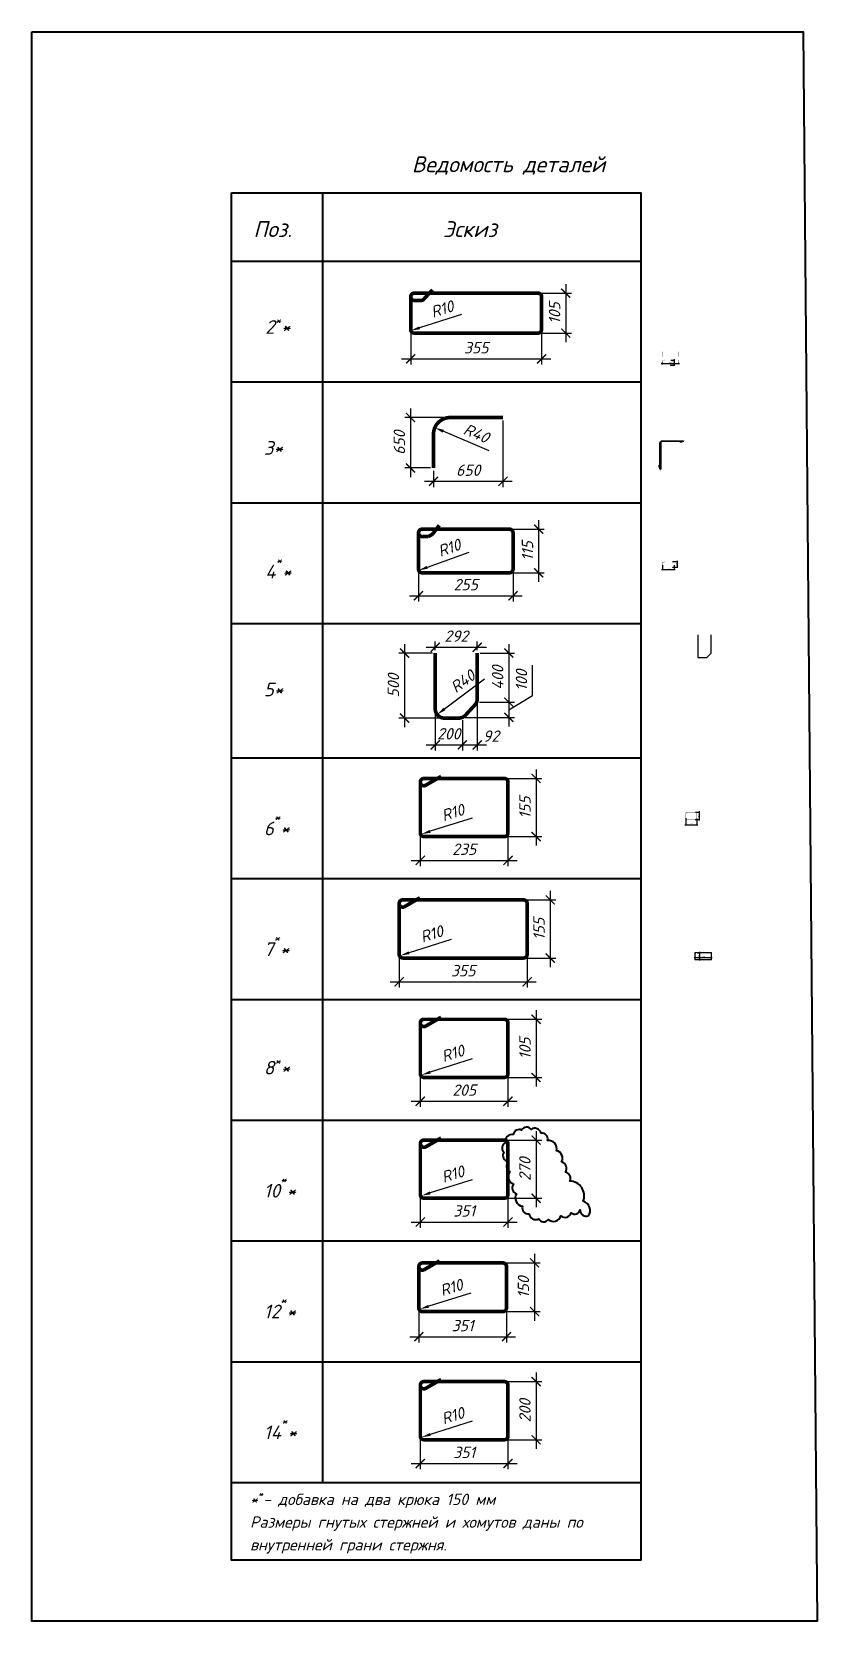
# Model space of a CAD drawing. Header units: millimetres. Extents: x -1807136 to 121189, y 23614 to 410608.
# Drawn here: x -23561 to -6285, y 38630 to 73626 of the extents above; entities that cross this region are included whole.
import ezdxf

# ---------------------------------------------------------------- set-up
doc = ezdxf.new("R2010")
doc.units = ezdxf.units.MM
doc.header["$PDMODE"] = 3
doc.layers.get('0').update_dxf_attribs({"lineweight": 5})
doc.layers.get('Defpoints').update_dxf_attribs({"lineweight": 0})
for name, color, linetype, lineweight in [('#Dimensions', 7, 'Continuous', 9), ('#Арматура', 152, 'Continuous', 30), ('k_ Каркасы', 66, 'Continuous', 0), ('k_ Размеры', 7, 'Continuous', 15), ('k_ Рамка', 252, 'Continuous', 40), ('Штриховка', 7, 'Continuous', 25)]:
    doc.layers.add(name, color=color, linetype=linetype, lineweight=lineweight)
doc.layers.add('#Арматура вид_2', color=7, linetype='Continuous', lineweight=35, true_color=0x616161)
doc.layers.add('NoPrint', color=18, linetype='Continuous', plot=False)
doc.styles.add('STEP PR', font='isocpeui.ttf')
doc.dimstyles.new('SPDS', dxfattribs={"dimscale": 10, "dimtxt": 2.5, "dimasz": 2, "dimexe": 1.25, "dimexo": 0.625, "dimtad": 1, "dimdec": 0, "dimrnd": 0.001, "dimtxsty": 'STEP PR', "dimblk": 'ARCHTICK', "dimcen": 2.5, "dimdle": 2, "dimclrd": 256, "dimclre": 256, "dimclrt": 7, "dimadec": 0, "dimazin": 2, "dimtfac": 0.75, "dimtdec": 0, "dimtmove": 1, "dimatfit": 3, "dimfxl": 1, "dimtolj": 1, "dimarcsym": 1})

msp = doc.modelspace()

# ---------------------------------------------------------------- texts
at = {"layer": 'k_ Рамка', "style": 'STEP PR'}
for s, p in [('Поз.', (-18686.2, 69106.4)), ('Эскиз', (-14518, 69106.4))]:
    msp.add_text(s, height=350, dxfattribs=at).set_placement(p)
at = {"layer": 'k_ Рамка', "insert": (-16091.7, 70884.2), "char_height": 350, "width": 8861.364, "attachment_point": 1, "style": 'STEP PR'}
msp.add_mtext('    Ведомость деталей', dxfattribs=at)
at = {"layer": 'k_ Рамка', "color": 3, "char_height": 300, "width": 807.27, "attachment_point": 4, "line_spacing_factor": 1.2, "style": 'STEP PR'}
for s, insert in [('\\A1;2{\\H0.7x;\\S*^ ;}*', (-18425.9, 67178.1)), ('3*', (-18456.1, 64463.5)), ('4{\\A1;\\H0.7x;\\S*^ ;}*', (-18425.9, 61843.1)), ('5*', (-18456.1, 59145.5)), ('6{\\A1;\\H0.7x;\\S*^ ;}*', (-18456.1, 56186.4)), ('7{\\A1;\\H0.7x;\\S*^ ;}*', (-18456.1, 53527.4)), ('\\A1;8{\\H0.7x;\\S*^ ;}*', (-18456.1, 50868.4)), ('10{\\A1;\\H0.7x;\\S*^ ;}*', (-18456.1, 48209.3)), ('12{\\A1;\\H0.7x;\\S*^ ;}*', (-18456.1, 45550.3)), ('14{\\A1;\\H0.7x;\\S*^ ;}*', (-18456.1, 42891.3))]:
    msp.add_mtext(s, dxfattribs=dict(at, insert=insert))
at = {"layer": 'k_ Рамка', "insert": (-18760.5, 40821), "char_height": 250, "width": 7797.309, "attachment_point": 4, "line_spacing_factor": 1.2, "style": 'STEP PR'}
msp.add_mtext('\\A1;*{\\H0.7x;\\S*^ ;}- добавка на два крюка 150 мм\\PРазмеры гнутых стержней и хомутов даны по внутренней грани стержня. ', dxfattribs=at)

# ---------------------------------------------------------------- blocks, each defined once
blk = doc.blocks.new('_ArchTick')
at = {"color": 0, "linetype": 'ByBlock', "const_width": 0.15}
blk.add_lwpolyline([(-0.5, -0.5), (0.5, 0.5)], dxfattribs=at)
blk = doc.blocks.new('*D572')
at = {"layer": '#Dimensions', "lineweight": -2, "transparency": 16777216}
for p, q in [((-13196, 65070), (-13196, 63603)), ((-14925, 63728), (-12996, 63728)), ((-14725, 63960), (-14725, 63603))]:
    blk.add_line(p, q, dxfattribs=at)
at = {"layer": 'Defpoints', "color": 0, "lineweight": 40, "transparency": 16777216}
for p in [(-13196, 65133), (-14725, 64023), (-13196, 63728)]:
    blk.add_point(p, dxfattribs=at)
at = {"layer": '#Dimensions', "lineweight": -2, "transparency": 16777216, "xscale": 200, "yscale": 200, "zscale": 200, "rotation": 180}
blk.add_blockref('_ArchTick', (-14725, 63728), dxfattribs=at)
at = {"layer": '#Dimensions', "lineweight": -2, "transparency": 16777216, "xscale": 200, "yscale": 200, "zscale": 200}
blk.add_blockref('_ArchTick', (-13196, 63728), dxfattribs=at)
at = {"layer": '#Dimensions', "transparency": 16777216, "insert": (-13961, 63973), "char_height": 250, "attachment_point": 5, "style": 'STEP PR'}
blk.add_mtext('\\A1;650', dxfattribs=at)
blk = doc.blocks.new('*D565')
at = {"layer": '#Dimensions', "lineweight": -2, "transparency": 16777216}
for p, q in [((-14466, 65133), (-15355, 65133)), ((-15230, 65333), (-15230, 63823)), ((-14788, 64023), (-15355, 64023))]:
    blk.add_line(p, q, dxfattribs=at)
at = {"layer": 'Defpoints', "color": 0, "lineweight": 40, "transparency": 16777216}
for p in [(-14404, 65133), (-15230, 64023), (-14725, 64023)]:
    blk.add_point(p, dxfattribs=at)
at = {"layer": '#Dimensions', "lineweight": -2, "transparency": 16777216, "xscale": 200, "yscale": 200, "zscale": 200}
for p, rotation in [((-15230, 65133), 90), ((-15230, 64023), 270)]:
    blk.add_blockref('_ArchTick', p, dxfattribs=dict(at, rotation=rotation))
at = {"layer": '#Dimensions', "transparency": 16777216, "insert": (-15475, 64578), "char_height": 250, "attachment_point": 5, "rotation": 90, "style": 'STEP PR'}
blk.add_mtext('\\A1;650', dxfattribs=at)
blk = doc.blocks.new('*D566')
at = {"layer": '#Dimensions', "lineweight": -2, "transparency": 16777216}
blk.add_line((-13500, 64397), (-14512, 64831), dxfattribs=at)
at = {"layer": '#Dimensions', "lineweight": 40, "transparency": 16777216}
blk.add_solid([(-14498, 64861), (-14525, 64800), (-14695, 64909)], dxfattribs=at)
at = {"layer": 'Defpoints', "color": 0, "lineweight": 40, "transparency": 16777216}
for p in [(-14695, 64909), (-14356, 64764)]:
    blk.add_point(p, dxfattribs=at)
at = {"layer": '#Dimensions', "transparency": 16777216, "insert": (-13782, 64785), "char_height": 250, "attachment_point": 5, "rotation": 336.8218, "style": 'STEP PR'}
blk.add_mtext('\\A1;R40', dxfattribs=at)
blk = doc.blocks.new('*D573')
at = {"layer": 'Defpoints', "color": 0, "transparency": 16777216}
for p in [(-9694, 66352), (-9334, 66343), (-9334, 66324)]:
    blk.add_point(p, dxfattribs=at)
at = {"layer": 'k_ Размеры', "lineweight": -2, "transparency": 16777216}
for p, q in [((-9714, 66324), (-9314, 66324)), ((-9694, 66346), (-9694, 66311)), ((-9334, 66337), (-9334, 66311))]:
    blk.add_line(p, q, dxfattribs=at)
at = {"layer": 'k_ Размеры', "lineweight": -2, "transparency": 16777216, "xscale": 20, "yscale": 20, "zscale": 20, "rotation": 180}
blk.add_blockref('_ArchTick', (-9694, 66324), dxfattribs=at)
at = {"layer": 'k_ Размеры', "lineweight": -2, "transparency": 16777216, "xscale": 20, "yscale": 20, "zscale": 20}
blk.add_blockref('_ArchTick', (-9334, 66324), dxfattribs=at)
at = {"layer": 'k_ Размеры', "color": 7, "transparency": 16777216, "insert": (-9514, 66343), "char_height": 25, "attachment_point": 5, "style": 'STEP PR'}
blk.add_mtext('\\A1;360', dxfattribs=at)
blk = doc.blocks.new('*D574')
at = {"layer": 'Defpoints', "color": 0, "transparency": 16777216}
for p in [(-9523, 66288), (-9514, 66398), (-9431, 66288)]:
    blk.add_point(p, dxfattribs=at)
at = {"layer": 'k_ Размеры', "lineweight": -2, "transparency": 16777216}
for p, q in [((-9517, 66288), (-9419, 66288)), ((-9507, 66398), (-9419, 66398)), ((-9431, 66418), (-9431, 66268))]:
    blk.add_line(p, q, dxfattribs=at)
at = {"layer": 'k_ Размеры', "lineweight": -2, "transparency": 16777216, "xscale": 20, "yscale": 20, "zscale": 20}
for p, rotation in [((-9431, 66398), 90), ((-9431, 66288), 270)]:
    blk.add_blockref('_ArchTick', p, dxfattribs=dict(at, rotation=rotation))
at = {"layer": 'k_ Размеры', "color": 7, "transparency": 16777216, "insert": (-9450, 66343), "char_height": 25, "attachment_point": 5, "rotation": 90, "style": 'STEP PR'}
blk.add_mtext('\\A1;110', dxfattribs=at)
blk = doc.blocks.new('*D575')
at = {"layer": '#Dimensions', "lineweight": -2, "transparency": 16777216}
for p, q in [((-11816, 68072), (-11816, 66792)), ((-12489, 67872), (-11691, 67872)), ((-12489, 66992), (-11691, 66992))]:
    blk.add_line(p, q, dxfattribs=at)
at = {"layer": 'Defpoints', "color": 0, "lineweight": 40, "transparency": 16777216}
for p in [(-12551, 67872), (-12551, 66992), (-11816, 66992)]:
    blk.add_point(p, dxfattribs=at)
at = {"layer": '#Dimensions', "lineweight": -2, "transparency": 16777216, "xscale": 200, "yscale": 200, "zscale": 200}
for p, rotation in [((-11816, 67872), 90), ((-11816, 66992), 270)]:
    blk.add_blockref('_ArchTick', p, dxfattribs=dict(at, rotation=rotation))
at = {"layer": '#Dimensions', "transparency": 16777216, "insert": (-12061, 67432), "char_height": 250, "attachment_point": 5, "rotation": 90, "style": 'STEP PR'}
blk.add_mtext('\\A1;105', dxfattribs=at)
blk = doc.blocks.new('*D576')
at = {"layer": '#Dimensions', "lineweight": -2, "transparency": 16777216}
for p, q in [((-15226, 67206), (-15226, 66299)), ((-12346, 67206), (-12346, 66299)), ((-15426, 66424), (-12146, 66424))]:
    blk.add_line(p, q, dxfattribs=at)
at = {"layer": 'Defpoints', "color": 0, "lineweight": 40, "transparency": 16777216}
for p in [(-15226, 67269), (-12346, 67269), (-12346, 66424)]:
    blk.add_point(p, dxfattribs=at)
at = {"layer": '#Dimensions', "lineweight": -2, "transparency": 16777216, "xscale": 200, "yscale": 200, "zscale": 200, "rotation": 180}
blk.add_blockref('_ArchTick', (-15226, 66424), dxfattribs=at)
at = {"layer": '#Dimensions', "lineweight": -2, "transparency": 16777216, "xscale": 200, "yscale": 200, "zscale": 200}
blk.add_blockref('_ArchTick', (-12346, 66424), dxfattribs=at)
at = {"layer": '#Dimensions', "transparency": 16777216, "insert": (-13786, 66669), "char_height": 250, "attachment_point": 5, "style": 'STEP PR'}
blk.add_mtext('\\A1;355', dxfattribs=at)
blk = doc.blocks.new('*D577')
at = {"layer": '#Dimensions', "lineweight": -2, "transparency": 16777216}
for p, q in [((-14749, 59946), (-15487, 59946)), ((-15362, 60146), (-15362, 58314)), ((-14549, 58514), (-15487, 58514))]:
    blk.add_line(p, q, dxfattribs=at)
at = {"layer": 'Defpoints', "color": 0, "lineweight": 40, "transparency": 16777216}
for p in [(-14686, 59946), (-15362, 58514), (-14486, 58514)]:
    blk.add_point(p, dxfattribs=at)
at = {"layer": '#Dimensions', "lineweight": -2, "transparency": 16777216, "xscale": 200, "yscale": 200, "zscale": 200}
for p, rotation in [((-15362, 59946), 90), ((-15362, 58514), 270)]:
    blk.add_blockref('_ArchTick', p, dxfattribs=dict(at, rotation=rotation))
at = {"layer": '#Dimensions', "transparency": 16777216, "insert": (-15607, 59230), "char_height": 250, "attachment_point": 5, "rotation": 90, "style": 'STEP PR'}
blk.add_mtext('\\A1;500', dxfattribs=at)
blk = doc.blocks.new('*D578')
at = {"layer": '#Dimensions', "lineweight": -2, "transparency": 16777216}
for p, q in [((-13700, 59946), (-12943, 59946)), ((-13068, 60146), (-13068, 58666)), ((-13713, 58866), (-12943, 58866))]:
    blk.add_line(p, q, dxfattribs=at)
at = {"layer": 'Defpoints', "color": 0, "lineweight": 40, "transparency": 16777216}
for p in [(-13762, 59946), (-13776, 58866), (-13068, 58866)]:
    blk.add_point(p, dxfattribs=at)
at = {"layer": '#Dimensions', "lineweight": -2, "transparency": 16777216, "xscale": 200, "yscale": 200, "zscale": 200}
for p, rotation in [((-13068, 59946), 90), ((-13068, 58866), 270)]:
    blk.add_blockref('_ArchTick', p, dxfattribs=dict(at, rotation=rotation))
at = {"layer": '#Dimensions', "transparency": 16777216, "insert": (-13313, 59406), "char_height": 250, "attachment_point": 5, "rotation": 90, "style": 'STEP PR'}
blk.add_mtext('\\A1;400', dxfattribs=at)
blk = doc.blocks.new('*D579')
at = {"layer": '#Dimensions', "lineweight": -2, "transparency": 16777216}
for p, q in [((-12545, 59010), (-12545, 59683)), ((-13713, 58866), (-12943, 58866)), ((-13068, 59066), (-13068, 58331)), ((-13068, 58698), (-12545, 59010)), ((-14027, 58531), (-12943, 58531))]:
    blk.add_line(p, q, dxfattribs=at)
at = {"layer": 'Defpoints', "color": 0, "lineweight": 40, "transparency": 16777216}
for p in [(-13776, 58866), (-14089, 58531), (-13068, 58531)]:
    blk.add_point(p, dxfattribs=at)
at = {"layer": '#Dimensions', "lineweight": -2, "transparency": 16777216, "xscale": 200, "yscale": 200, "zscale": 200}
for p, rotation in [((-13068, 58866), 90), ((-13068, 58531), 270)]:
    blk.add_blockref('_ArchTick', p, dxfattribs=dict(at, rotation=rotation))
at = {"layer": '#Dimensions', "transparency": 16777216, "insert": (-12790, 59347), "char_height": 250, "attachment_point": 5, "rotation": 90, "style": 'STEP PR'}
blk.add_mtext('\\A1;100', dxfattribs=at)
blk = doc.blocks.new('*D580')
at = {"layer": '#Dimensions', "lineweight": -2, "transparency": 16777216}
for p, q in [((-14686, 58652), (-14686, 57800)), ((-14089, 58468), (-14089, 57800)), ((-14886, 57925), (-13889, 57925))]:
    blk.add_line(p, q, dxfattribs=at)
at = {"layer": 'Defpoints', "color": 0, "lineweight": 40, "transparency": 16777216}
for p in [(-14686, 58714), (-14089, 58531), (-14089, 57925)]:
    blk.add_point(p, dxfattribs=at)
at = {"layer": '#Dimensions', "lineweight": -2, "transparency": 16777216, "xscale": 200, "yscale": 200, "zscale": 200, "rotation": 180}
blk.add_blockref('_ArchTick', (-14686, 57925), dxfattribs=at)
at = {"layer": '#Dimensions', "lineweight": -2, "transparency": 16777216, "xscale": 200, "yscale": 200, "zscale": 200}
blk.add_blockref('_ArchTick', (-14089, 57925), dxfattribs=at)
at = {"layer": '#Dimensions', "transparency": 16777216, "insert": (-14388, 58170), "char_height": 250, "attachment_point": 5, "style": 'STEP PR'}
blk.add_mtext('\\A1;200', dxfattribs=at)
blk = doc.blocks.new('*D581')
at = {"layer": '#Dimensions', "lineweight": -2, "transparency": 16777216}
for p, q in [((-13762, 58876), (-13762, 57800)), ((-14089, 58468), (-14089, 57800)), ((-14289, 57925), (-13562, 57925))]:
    blk.add_line(p, q, dxfattribs=at)
at = {"layer": 'Defpoints', "color": 0, "lineweight": 40, "transparency": 16777216}
for p in [(-13762, 58938), (-14089, 58531), (-13762, 57925)]:
    blk.add_point(p, dxfattribs=at)
at = {"layer": '#Dimensions', "lineweight": -2, "transparency": 16777216, "xscale": 200, "yscale": 200, "zscale": 200, "rotation": 180}
blk.add_blockref('_ArchTick', (-14089, 57925), dxfattribs=at)
at = {"layer": '#Dimensions', "lineweight": -2, "transparency": 16777216, "xscale": 200, "yscale": 200, "zscale": 200}
blk.add_blockref('_ArchTick', (-13762, 57925), dxfattribs=at)
at = {"layer": '#Dimensions', "transparency": 16777216, "insert": (-13460, 58118), "char_height": 250, "attachment_point": 5, "style": 'STEP PR'}
blk.add_mtext('\\A1;92', dxfattribs=at)
blk = doc.blocks.new('*D582')
at = {"layer": '#Dimensions', "lineweight": -2, "transparency": 16777216}
for p, q in [((-14686, 60008), (-14686, 60199)), ((-13762, 60008), (-13762, 60199)), ((-14886, 60074), (-13562, 60074))]:
    blk.add_line(p, q, dxfattribs=at)
at = {"layer": 'Defpoints', "color": 0, "lineweight": 40, "transparency": 16777216}
for p in [(-14686, 59946), (-13762, 60074), (-13762, 59946)]:
    blk.add_point(p, dxfattribs=at)
at = {"layer": '#Dimensions', "lineweight": -2, "transparency": 16777216, "xscale": 200, "yscale": 200, "zscale": 200, "rotation": 180}
blk.add_blockref('_ArchTick', (-14686, 60074), dxfattribs=at)
at = {"layer": '#Dimensions', "lineweight": -2, "transparency": 16777216, "xscale": 200, "yscale": 200, "zscale": 200}
blk.add_blockref('_ArchTick', (-13762, 60074), dxfattribs=at)
at = {"layer": '#Dimensions', "transparency": 16777216, "insert": (-14224, 60319), "char_height": 250, "attachment_point": 5, "style": 'STEP PR'}
blk.add_mtext('\\A1;292', dxfattribs=at)
blk = doc.blocks.new('*D583')
at = {"layer": '#Dimensions', "lineweight": -2, "transparency": 16777216}
blk.add_line((-13605, 59374), (-14486, 58714), dxfattribs=at)
at = {"layer": '#Dimensions', "lineweight": 40, "transparency": 16777216}
blk.add_solid([(-14506, 58741), (-14466, 58687), (-14646, 58594)], dxfattribs=at)
at = {"layer": 'Defpoints', "color": 0, "lineweight": 40, "transparency": 16777216}
for p in [(-14646, 58594), (-14486, 58714)]:
    blk.add_point(p, dxfattribs=at)
at = {"layer": '#Dimensions', "transparency": 16777216, "insert": (-14081, 59323), "char_height": 250, "attachment_point": 5, "rotation": 36.8255, "style": 'STEP PR'}
blk.add_mtext('\\A1;R40', dxfattribs=at)
blk = doc.blocks.new('*D584')
at = {"layer": '#Dimensions', "lineweight": -2, "transparency": 16777216}
for p, q in [((-15055, 61732), (-15055, 61084)), ((-12975, 61782), (-12975, 61084)), ((-15255, 61209), (-12775, 61209))]:
    blk.add_line(p, q, dxfattribs=at)
at = {"layer": 'Defpoints', "color": 0, "lineweight": 40, "transparency": 16777216}
for p in [(-15055, 61794), (-12975, 61845), (-12975, 61209)]:
    blk.add_point(p, dxfattribs=at)
at = {"layer": '#Dimensions', "lineweight": -2, "transparency": 16777216, "xscale": 200, "yscale": 200, "zscale": 200, "rotation": 180}
blk.add_blockref('_ArchTick', (-15055, 61209), dxfattribs=at)
at = {"layer": '#Dimensions', "lineweight": -2, "transparency": 16777216, "xscale": 200, "yscale": 200, "zscale": 200}
blk.add_blockref('_ArchTick', (-12975, 61209), dxfattribs=at)
at = {"layer": '#Dimensions', "transparency": 16777216, "insert": (-14015, 61454), "char_height": 250, "attachment_point": 5, "style": 'STEP PR'}
blk.add_mtext('\\A1;255', dxfattribs=at)
blk = doc.blocks.new('*D585')
at = {"layer": '#Dimensions', "lineweight": -2, "transparency": 16777216}
for p, q in [((-13124, 62674), (-12287, 62674)), ((-12412, 62874), (-12412, 61514)), ((-13185, 61714), (-12287, 61714))]:
    blk.add_line(p, q, dxfattribs=at)
at = {"layer": 'Defpoints', "color": 0, "lineweight": 40, "transparency": 16777216}
for p in [(-13186, 62674), (-13247, 61714), (-12412, 61714)]:
    blk.add_point(p, dxfattribs=at)
at = {"layer": '#Dimensions', "lineweight": -2, "transparency": 16777216, "xscale": 200, "yscale": 200, "zscale": 200}
for p, rotation in [((-12412, 62674), 90), ((-12412, 61714), 270)]:
    blk.add_blockref('_ArchTick', p, dxfattribs=dict(at, rotation=rotation))
at = {"layer": '#Dimensions', "transparency": 16777216, "insert": (-12657, 62194), "char_height": 250, "attachment_point": 5, "rotation": 90, "style": 'STEP PR'}
blk.add_mtext('\\A1;115', dxfattribs=at)
blk = doc.blocks.new('*D586')
at = {"layer": 'Defpoints', "color": 0, "transparency": 16777216}
for p in [(-9688, 61890), (-9428, 61889), (-9428, 61784)]:
    blk.add_point(p, dxfattribs=at)
at = {"layer": 'k_ Размеры', "lineweight": -2, "transparency": 16777216}
for p, q in [((-9708, 61784), (-9408, 61784)), ((-9688, 61884), (-9688, 61772)), ((-9428, 61883), (-9428, 61772))]:
    blk.add_line(p, q, dxfattribs=at)
at = {"layer": 'k_ Размеры', "lineweight": -2, "transparency": 16777216, "xscale": 20, "yscale": 20, "zscale": 20, "rotation": 180}
blk.add_blockref('_ArchTick', (-9688, 61784), dxfattribs=at)
at = {"layer": 'k_ Размеры', "lineweight": -2, "transparency": 16777216, "xscale": 20, "yscale": 20, "zscale": 20}
blk.add_blockref('_ArchTick', (-9428, 61784), dxfattribs=at)
at = {"layer": 'k_ Размеры', "color": 7, "transparency": 16777216, "insert": (-9558, 61803), "char_height": 25, "attachment_point": 5, "style": 'STEP PR'}
blk.add_mtext('\\A1;260', dxfattribs=at)
blk = doc.blocks.new('*D587')
at = {"layer": 'Defpoints', "color": 0, "transparency": 16777216}
for p in [(-9472, 61961), (-9472, 61841), (-9361, 61841)]:
    blk.add_point(p, dxfattribs=at)
at = {"layer": 'k_ Размеры', "lineweight": -2, "transparency": 16777216}
for p, q in [((-9466, 61961), (-9349, 61961)), ((-9361, 61981), (-9361, 61821)), ((-9466, 61841), (-9349, 61841))]:
    blk.add_line(p, q, dxfattribs=at)
at = {"layer": 'k_ Размеры', "lineweight": -2, "transparency": 16777216, "xscale": 20, "yscale": 20, "zscale": 20}
for p, rotation in [((-9361, 61961), 90), ((-9361, 61841), 270)]:
    blk.add_blockref('_ArchTick', p, dxfattribs=dict(at, rotation=rotation))
at = {"layer": 'k_ Размеры', "color": 7, "transparency": 16777216, "insert": (-9380, 61901), "char_height": 25, "attachment_point": 5, "rotation": 90, "style": 'STEP PR'}
blk.add_mtext('\\A1;120', dxfattribs=at)
blk = doc.blocks.new('*D588')
at = {"layer": '#Dimensions', "lineweight": -2, "transparency": 16777216}
blk.add_line((-14106, 67400), (-15032, 67108), dxfattribs=at)
at = {"layer": '#Dimensions', "lineweight": 40, "transparency": 16777216}
blk.add_solid([(-15042, 67139), (-15022, 67076), (-15223, 67047)], dxfattribs=at)
at = {"layer": 'Defpoints', "color": 0, "lineweight": 40, "transparency": 16777216}
for p in [(-15223, 67047), (-15146, 67072)]:
    blk.add_point(p, dxfattribs=at)
at = {"layer": '#Dimensions', "transparency": 16777216, "insert": (-14535, 67521), "char_height": 250, "attachment_point": 5, "rotation": 17.5041, "style": 'STEP PR'}
blk.add_mtext('\\A1;R10', dxfattribs=at)
blk = doc.blocks.new('*D589')
at = {"layer": '#Dimensions', "lineweight": -2, "transparency": 16777216}
blk.add_line((-13946, 62158), (-14862, 61834), dxfattribs=at)
at = {"layer": '#Dimensions', "lineweight": 40, "transparency": 16777216}
blk.add_solid([(-14873, 61866), (-14851, 61803), (-15050, 61768)], dxfattribs=at)
at = {"layer": 'Defpoints', "color": 0, "lineweight": 40, "transparency": 16777216}
for p in [(-15050, 61768), (-14975, 61794)]:
    blk.add_point(p, dxfattribs=at)
at = {"layer": '#Dimensions', "transparency": 16777216, "insert": (-14379, 62265), "char_height": 250, "attachment_point": 5, "rotation": 19.4607, "style": 'STEP PR'}
blk.add_mtext('\\A1;R10', dxfattribs=at)
blk = doc.blocks.new('*D590')
at = {"layer": '#Dimensions', "lineweight": -2, "transparency": 16777216}
for p, q in [((-15015, 56082), (-15015, 55257)), ((-13086, 56082), (-13086, 55257)), ((-15215, 55382), (-12886, 55382))]:
    blk.add_line(p, q, dxfattribs=at)
at = {"layer": 'Defpoints', "color": 0, "lineweight": 40, "transparency": 16777216}
for p in [(-15015, 56145), (-13086, 56145), (-13086, 55382)]:
    blk.add_point(p, dxfattribs=at)
at = {"layer": '#Dimensions', "lineweight": -2, "transparency": 16777216, "xscale": 200, "yscale": 200, "zscale": 200, "rotation": 180}
blk.add_blockref('_ArchTick', (-15015, 55382), dxfattribs=at)
at = {"layer": '#Dimensions', "lineweight": -2, "transparency": 16777216, "xscale": 200, "yscale": 200, "zscale": 200}
blk.add_blockref('_ArchTick', (-13086, 55382), dxfattribs=at)
at = {"layer": '#Dimensions', "transparency": 16777216, "insert": (-14050, 55627), "char_height": 250, "attachment_point": 5, "style": 'STEP PR'}
blk.add_mtext('\\A1;235', dxfattribs=at)
blk = doc.blocks.new('*D591')
at = {"layer": '#Dimensions', "lineweight": -2, "transparency": 16777216}
for p, q in [((-13327, 57186), (-12343, 57186)), ((-12468, 57386), (-12468, 55706)), ((-13327, 55906), (-12343, 55906))]:
    blk.add_line(p, q, dxfattribs=at)
at = {"layer": 'Defpoints', "color": 0, "lineweight": 40, "transparency": 16777216}
for p in [(-13389, 57186), (-13389, 55906), (-12468, 55906)]:
    blk.add_point(p, dxfattribs=at)
at = {"layer": '#Dimensions', "lineweight": -2, "transparency": 16777216, "xscale": 200, "yscale": 200, "zscale": 200}
for p, rotation in [((-12468, 57186), 90), ((-12468, 55906), 270)]:
    blk.add_blockref('_ArchTick', p, dxfattribs=dict(at, rotation=rotation))
at = {"layer": '#Dimensions', "transparency": 16777216, "insert": (-12713, 56546), "char_height": 250, "attachment_point": 5, "rotation": 90, "style": 'STEP PR'}
blk.add_mtext('\\A1;155\\P', dxfattribs=at)
blk = doc.blocks.new('*D592')
at = {"layer": 'Defpoints', "color": 0, "transparency": 16777216}
for p in [(-8969, 56442), (-8975, 56282), (-8877, 56282)]:
    blk.add_point(p, dxfattribs=at)
at = {"layer": 'k_ Размеры', "lineweight": -2, "transparency": 16777216}
for p, q in [((-8963, 56442), (-8864, 56442)), ((-8877, 56462), (-8877, 56262)), ((-8969, 56282), (-8864, 56282))]:
    blk.add_line(p, q, dxfattribs=at)
at = {"layer": 'k_ Размеры', "lineweight": -2, "transparency": 16777216, "xscale": 20, "yscale": 20, "zscale": 20}
for p, rotation in [((-8877, 56442), 90), ((-8877, 56282), 270)]:
    blk.add_blockref('_ArchTick', p, dxfattribs=dict(at, rotation=rotation))
at = {"layer": 'k_ Размеры', "color": 7, "transparency": 16777216, "insert": (-8896, 56362), "char_height": 25, "attachment_point": 5, "rotation": 90, "style": 'STEP PR'}
blk.add_mtext('\\A1;160', dxfattribs=at)
blk = doc.blocks.new('*D593')
at = {"layer": 'Defpoints', "color": 0, "transparency": 16777216}
for p in [(-9174, 56315), (-8933, 56309), (-8933, 56164)]:
    blk.add_point(p, dxfattribs=at)
at = {"layer": 'k_ Размеры', "lineweight": -2, "transparency": 16777216}
for p, q in [((-9194, 56164), (-8913, 56164)), ((-9174, 56309), (-9174, 56151)), ((-8933, 56303), (-8933, 56151))]:
    blk.add_line(p, q, dxfattribs=at)
at = {"layer": 'k_ Размеры', "lineweight": -2, "transparency": 16777216, "xscale": 20, "yscale": 20, "zscale": 20, "rotation": 180}
blk.add_blockref('_ArchTick', (-9174, 56164), dxfattribs=at)
at = {"layer": 'k_ Размеры', "lineweight": -2, "transparency": 16777216, "xscale": 20, "yscale": 20, "zscale": 20}
blk.add_blockref('_ArchTick', (-8933, 56164), dxfattribs=at)
at = {"layer": 'k_ Размеры', "color": 7, "transparency": 16777216, "insert": (-9053, 56182), "char_height": 25, "attachment_point": 5, "style": 'STEP PR'}
blk.add_mtext('\\A1;241', dxfattribs=at)
blk = doc.blocks.new('*D567')
at = {"layer": '#Dimensions', "lineweight": -2, "transparency": 16777216}
blk.add_line((-13871, 56314), (-14797, 56022), dxfattribs=at)
at = {"layer": '#Dimensions', "lineweight": 40, "transparency": 16777216}
blk.add_solid([(-14807, 56053), (-14787, 55990), (-14987, 55961)], dxfattribs=at)
at = {"layer": 'Defpoints', "color": 0, "lineweight": 40, "transparency": 16777216}
for p in [(-14987, 55961), (-14911, 55986)]:
    blk.add_point(p, dxfattribs=at)
at = {"layer": '#Dimensions', "transparency": 16777216, "insert": (-14300, 56435), "char_height": 250, "attachment_point": 5, "rotation": 17.5041, "style": 'STEP PR'}
blk.add_mtext('\\A1;R10', dxfattribs=at)
blk = doc.blocks.new('*D594')
at = {"layer": '#Dimensions', "lineweight": -2, "transparency": 16777216}
for p, q in [((-15480, 53409), (-15480, 52583)), ((-12664, 53409), (-12664, 52583)), ((-15680, 52708), (-12464, 52708))]:
    blk.add_line(p, q, dxfattribs=at)
at = {"layer": 'Defpoints', "color": 0, "lineweight": 40, "transparency": 16777216}
for p in [(-15480, 53472), (-12664, 53472), (-12664, 52708)]:
    blk.add_point(p, dxfattribs=at)
at = {"layer": '#Dimensions', "lineweight": -2, "transparency": 16777216, "xscale": 200, "yscale": 200, "zscale": 200, "rotation": 180}
blk.add_blockref('_ArchTick', (-15480, 52708), dxfattribs=at)
at = {"layer": '#Dimensions', "lineweight": -2, "transparency": 16777216, "xscale": 200, "yscale": 200, "zscale": 200}
blk.add_blockref('_ArchTick', (-12664, 52708), dxfattribs=at)
at = {"layer": '#Dimensions', "transparency": 16777216, "insert": (-14072, 52953), "char_height": 250, "attachment_point": 5, "style": 'STEP PR'}
blk.add_mtext('\\A1;355', dxfattribs=at)
blk = doc.blocks.new('*D595')
at = {"layer": '#Dimensions', "lineweight": -2, "transparency": 16777216}
for p, q in [((-12157, 54712), (-12157, 53032)), ((-13016, 54512), (-12032, 54512)), ((-13016, 53232), (-12032, 53232))]:
    blk.add_line(p, q, dxfattribs=at)
at = {"layer": 'Defpoints', "color": 0, "lineweight": 40, "transparency": 16777216}
for p in [(-13079, 54512), (-13079, 53232), (-12157, 53232)]:
    blk.add_point(p, dxfattribs=at)
at = {"layer": '#Dimensions', "lineweight": -2, "transparency": 16777216, "xscale": 200, "yscale": 200, "zscale": 200}
for p, rotation in [((-12157, 54512), 90), ((-12157, 53232), 270)]:
    blk.add_blockref('_ArchTick', p, dxfattribs=dict(at, rotation=rotation))
at = {"layer": '#Dimensions', "transparency": 16777216, "insert": (-12402, 53872), "char_height": 250, "attachment_point": 5, "rotation": 90, "style": 'STEP PR'}
blk.add_mtext('\\A1;155\\P', dxfattribs=at)
blk = doc.blocks.new('*D568')
at = {"layer": '#Dimensions', "lineweight": -2, "transparency": 16777216}
blk.add_line((-14336, 53640), (-15263, 53348), dxfattribs=at)
at = {"layer": '#Dimensions', "lineweight": 40, "transparency": 16777216}
blk.add_solid([(-15273, 53380), (-15253, 53316), (-15453, 53288)], dxfattribs=at)
at = {"layer": 'Defpoints', "color": 0, "lineweight": 40, "transparency": 16777216}
for p in [(-15453, 53288), (-15377, 53312)]:
    blk.add_point(p, dxfattribs=at)
at = {"layer": '#Dimensions', "transparency": 16777216, "insert": (-14765, 53762), "char_height": 250, "attachment_point": 5, "rotation": 17.5041, "style": 'STEP PR'}
blk.add_mtext('\\A1;R10', dxfattribs=at)
blk = doc.blocks.new('*D596')
at = {"layer": 'Defpoints', "color": 0, "transparency": 16777216}
for p in [(-8970, 53267), (-8618, 53267), (-8618, 53243)]:
    blk.add_point(p, dxfattribs=at)
at = {"layer": 'k_ Размеры', "lineweight": -2, "transparency": 16777216}
for p, q in [((-8990, 53243), (-8598, 53243)), ((-8970, 53260), (-8970, 53231)), ((-8618, 53260), (-8618, 53231))]:
    blk.add_line(p, q, dxfattribs=at)
at = {"layer": 'k_ Размеры', "lineweight": -2, "transparency": 16777216, "xscale": 20, "yscale": 20, "zscale": 20, "rotation": 180}
blk.add_blockref('_ArchTick', (-8970, 53243), dxfattribs=at)
at = {"layer": 'k_ Размеры', "lineweight": -2, "transparency": 16777216, "xscale": 20, "yscale": 20, "zscale": 20}
blk.add_blockref('_ArchTick', (-8618, 53243), dxfattribs=at)
at = {"layer": 'k_ Размеры', "color": 7, "transparency": 16777216, "insert": (-8794, 53262), "char_height": 25, "attachment_point": 5, "style": 'STEP PR'}
blk.add_mtext('\\A1;352', dxfattribs=at)
blk = doc.blocks.new('*D597')
at = {"layer": 'Defpoints', "color": 0, "transparency": 16777216}
for p in [(-8926, 53349), (-8926, 53197), (-8872, 53197)]:
    blk.add_point(p, dxfattribs=at)
at = {"layer": 'k_ Размеры', "lineweight": -2, "transparency": 16777216}
for p, q in [((-8920, 53349), (-8860, 53349)), ((-8920, 53197), (-8860, 53197)), ((-8872, 53369), (-8872, 53177))]:
    blk.add_line(p, q, dxfattribs=at)
at = {"layer": 'k_ Размеры', "lineweight": -2, "transparency": 16777216, "xscale": 20, "yscale": 20, "zscale": 20}
for p, rotation in [((-8872, 53349), 90), ((-8872, 53197), 270)]:
    blk.add_blockref('_ArchTick', p, dxfattribs=dict(at, rotation=rotation))
at = {"layer": 'k_ Размеры', "color": 7, "transparency": 16777216, "insert": (-8891, 53273), "char_height": 25, "attachment_point": 5, "rotation": 90, "style": 'STEP PR'}
blk.add_mtext('\\A1;152', dxfattribs=at)
blk = doc.blocks.new('*D598')
at = {"layer": '#Dimensions', "lineweight": -2, "transparency": 16777216}
for p, q in [((-15015, 48120), (-15015, 47294)), ((-13086, 48120), (-13086, 47294)), ((-15215, 47419), (-12886, 47419))]:
    blk.add_line(p, q, dxfattribs=at)
at = {"layer": 'Defpoints', "color": 0, "lineweight": 40, "transparency": 16777216}
for p in [(-15015, 48183), (-13086, 48183), (-13086, 47419)]:
    blk.add_point(p, dxfattribs=at)
at = {"layer": '#Dimensions', "lineweight": -2, "transparency": 16777216, "xscale": 200, "yscale": 200, "zscale": 200, "rotation": 180}
blk.add_blockref('_ArchTick', (-15015, 47419), dxfattribs=at)
at = {"layer": '#Dimensions', "lineweight": -2, "transparency": 16777216, "xscale": 200, "yscale": 200, "zscale": 200}
blk.add_blockref('_ArchTick', (-13086, 47419), dxfattribs=at)
at = {"layer": '#Dimensions', "transparency": 16777216, "insert": (-14050, 47664), "char_height": 250, "attachment_point": 5, "style": 'STEP PR'}
blk.add_mtext('\\A1;351', dxfattribs=at)
blk = doc.blocks.new('*D599')
at = {"layer": '#Dimensions', "lineweight": -2, "transparency": 16777216}
for p, q in [((-12468, 49423), (-12468, 47743)), ((-13327, 49223), (-12343, 49223)), ((-13327, 47943), (-12343, 47943))]:
    blk.add_line(p, q, dxfattribs=at)
at = {"layer": 'Defpoints', "color": 0, "lineweight": 40, "transparency": 16777216}
for p in [(-13389, 49223), (-13389, 47943), (-12468, 47943)]:
    blk.add_point(p, dxfattribs=at)
at = {"layer": '#Dimensions', "lineweight": -2, "transparency": 16777216, "xscale": 200, "yscale": 200, "zscale": 200}
for p, rotation in [((-12468, 49223), 90), ((-12468, 47943), 270)]:
    blk.add_blockref('_ArchTick', p, dxfattribs=dict(at, rotation=rotation))
at = {"layer": '#Dimensions', "transparency": 16777216, "insert": (-12714, 48583), "char_height": 250, "attachment_point": 5, "rotation": 90, "style": 'STEP PR'}
blk.add_mtext('\\A1;270', dxfattribs=at)
blk = doc.blocks.new('*D569')
at = {"layer": '#Dimensions', "lineweight": -2, "transparency": 16777216}
blk.add_line((-13871, 48351), (-14797, 48059), dxfattribs=at)
at = {"layer": '#Dimensions', "lineweight": 40, "transparency": 16777216}
blk.add_solid([(-14807, 48091), (-14787, 48028), (-14987, 47999)], dxfattribs=at)
at = {"layer": 'Defpoints', "color": 0, "lineweight": 40, "transparency": 16777216}
for p in [(-14987, 47999), (-14911, 48023)]:
    blk.add_point(p, dxfattribs=at)
at = {"layer": '#Dimensions', "transparency": 16777216, "insert": (-14300, 48473), "char_height": 250, "attachment_point": 5, "rotation": 17.5041, "style": 'STEP PR'}
blk.add_mtext('\\A1;R10', dxfattribs=at)
blk = doc.blocks.new('*D600')
at = {"layer": '#Dimensions', "lineweight": -2, "transparency": 16777216}
for p, q in [((-15015, 42802), (-15015, 41976)), ((-13086, 42802), (-13086, 41976)), ((-15215, 42101), (-12886, 42101))]:
    blk.add_line(p, q, dxfattribs=at)
at = {"layer": 'Defpoints', "color": 0, "lineweight": 40, "transparency": 16777216}
for p in [(-15015, 42865), (-13086, 42865), (-13086, 42101)]:
    blk.add_point(p, dxfattribs=at)
at = {"layer": '#Dimensions', "lineweight": -2, "transparency": 16777216, "xscale": 200, "yscale": 200, "zscale": 200, "rotation": 180}
blk.add_blockref('_ArchTick', (-15015, 42101), dxfattribs=at)
at = {"layer": '#Dimensions', "lineweight": -2, "transparency": 16777216, "xscale": 200, "yscale": 200, "zscale": 200}
blk.add_blockref('_ArchTick', (-13086, 42101), dxfattribs=at)
at = {"layer": '#Dimensions', "transparency": 16777216, "insert": (-14050, 42346), "char_height": 250, "attachment_point": 5, "style": 'STEP PR'}
blk.add_mtext('\\A1;351', dxfattribs=at)
blk = doc.blocks.new('*D601')
at = {"layer": '#Dimensions', "lineweight": -2, "transparency": 16777216}
for p, q in [((-12468, 44105), (-12468, 42425)), ((-13327, 43905), (-12343, 43905)), ((-13327, 42625), (-12343, 42625))]:
    blk.add_line(p, q, dxfattribs=at)
at = {"layer": 'Defpoints', "color": 0, "lineweight": 40, "transparency": 16777216}
for p in [(-13389, 43905), (-13389, 42625), (-12468, 42625)]:
    blk.add_point(p, dxfattribs=at)
at = {"layer": '#Dimensions', "lineweight": -2, "transparency": 16777216, "xscale": 200, "yscale": 200, "zscale": 200}
for p, rotation in [((-12468, 43905), 90), ((-12468, 42625), 270)]:
    blk.add_blockref('_ArchTick', p, dxfattribs=dict(at, rotation=rotation))
at = {"layer": '#Dimensions', "transparency": 16777216, "insert": (-12713, 43265), "char_height": 250, "attachment_point": 5, "rotation": 90, "style": 'STEP PR'}
blk.add_mtext('\\A1;200', dxfattribs=at)
blk = doc.blocks.new('*D570')
at = {"layer": '#Dimensions', "lineweight": -2, "transparency": 16777216}
blk.add_line((-13871, 43033), (-14797, 42741), dxfattribs=at)
at = {"layer": '#Dimensions', "lineweight": 40, "transparency": 16777216}
blk.add_solid([(-14807, 42773), (-14787, 42710), (-14987, 42681)], dxfattribs=at)
at = {"layer": 'Defpoints', "color": 0, "lineweight": 40, "transparency": 16777216}
for p in [(-14911, 42705), (-14987, 42681)]:
    blk.add_point(p, dxfattribs=at)
at = {"layer": '#Dimensions', "transparency": 16777216, "insert": (-14300, 43155), "char_height": 250, "attachment_point": 5, "rotation": 17.5041, "style": 'STEP PR'}
blk.add_mtext('\\A1;R10', dxfattribs=at)
blk = doc.blocks.new('*D602')
at = {"layer": '#Dimensions', "lineweight": -2, "transparency": 16777216}
for p, q in [((-15048, 45595), (-15048, 44769)), ((-13119, 45595), (-13119, 44769)), ((-15248, 44894), (-12919, 44894))]:
    blk.add_line(p, q, dxfattribs=at)
at = {"layer": 'Defpoints', "color": 0, "lineweight": 40, "transparency": 16777216}
for p in [(-15048, 45657), (-13119, 45657), (-13119, 44894)]:
    blk.add_point(p, dxfattribs=at)
at = {"layer": '#Dimensions', "lineweight": -2, "transparency": 16777216, "xscale": 200, "yscale": 200, "zscale": 200, "rotation": 180}
blk.add_blockref('_ArchTick', (-15048, 44894), dxfattribs=at)
at = {"layer": '#Dimensions', "lineweight": -2, "transparency": 16777216, "xscale": 200, "yscale": 200, "zscale": 200}
blk.add_blockref('_ArchTick', (-13119, 44894), dxfattribs=at)
at = {"layer": '#Dimensions', "transparency": 16777216, "insert": (-14084, 45139), "char_height": 250, "attachment_point": 5, "style": 'STEP PR'}
blk.add_mtext('\\A1;351', dxfattribs=at)
blk = doc.blocks.new('*D603')
at = {"layer": '#Dimensions', "lineweight": -2, "transparency": 16777216}
for p, q in [((-12501, 46718), (-12501, 45247)), ((-13360, 46518), (-12376, 46518)), ((-13360, 45447), (-12376, 45447))]:
    blk.add_line(p, q, dxfattribs=at)
at = {"layer": 'Defpoints', "color": 0, "lineweight": 40, "transparency": 16777216}
for p in [(-13422, 46518), (-13422, 45447), (-12501, 45447)]:
    blk.add_point(p, dxfattribs=at)
at = {"layer": '#Dimensions', "lineweight": -2, "transparency": 16777216, "xscale": 200, "yscale": 200, "zscale": 200}
for p, rotation in [((-12501, 46518), 90), ((-12501, 45447), 270)]:
    blk.add_blockref('_ArchTick', p, dxfattribs=dict(at, rotation=rotation))
at = {"layer": '#Dimensions', "transparency": 16777216, "insert": (-12746, 45983), "char_height": 250, "attachment_point": 5, "rotation": 90, "style": 'STEP PR'}
blk.add_mtext('\\A1;150\\P', dxfattribs=at)
blk = doc.blocks.new('*D571')
at = {"layer": '#Dimensions', "lineweight": -2, "transparency": 16777216}
blk.add_line((-13904, 45856), (-14830, 45563), dxfattribs=at)
at = {"layer": '#Dimensions', "lineweight": 40, "transparency": 16777216}
blk.add_solid([(-14840, 45595), (-14820, 45532), (-15021, 45503)], dxfattribs=at)
at = {"layer": 'Defpoints', "color": 0, "lineweight": 40, "transparency": 16777216}
for p in [(-15021, 45503), (-14944, 45527)]:
    blk.add_point(p, dxfattribs=at)
at = {"layer": '#Dimensions', "transparency": 16777216, "insert": (-14333, 45977), "char_height": 250, "attachment_point": 5, "rotation": 17.5041, "style": 'STEP PR'}
blk.add_mtext('\\A1;R10', dxfattribs=at)
blk = doc.blocks.new('*D635')
at = {"layer": '#Dimensions', "lineweight": -2, "transparency": 16777216}
for p, q in [((-15015, 50779), (-15015, 49953)), ((-13086, 50779), (-13086, 49953)), ((-15215, 50078), (-12886, 50078))]:
    blk.add_line(p, q, dxfattribs=at)
at = {"layer": 'Defpoints', "color": 0, "lineweight": 40, "transparency": 16777216}
for p in [(-15015, 50842), (-13086, 50842), (-13086, 50078)]:
    blk.add_point(p, dxfattribs=at)
at = {"layer": '#Dimensions', "lineweight": -2, "transparency": 16777216, "xscale": 200, "yscale": 200, "zscale": 200, "rotation": 180}
blk.add_blockref('_ArchTick', (-15015, 50078), dxfattribs=at)
at = {"layer": '#Dimensions', "lineweight": -2, "transparency": 16777216, "xscale": 200, "yscale": 200, "zscale": 200}
blk.add_blockref('_ArchTick', (-13086, 50078), dxfattribs=at)
at = {"layer": '#Dimensions', "transparency": 16777216, "insert": (-14050, 50323), "char_height": 250, "attachment_point": 5, "style": 'STEP PR'}
blk.add_mtext('\\A1;205', dxfattribs=at)
blk = doc.blocks.new('*D636')
at = {"layer": '#Dimensions', "lineweight": -2, "transparency": 16777216}
for p, q in [((-13327, 51882), (-12343, 51882)), ((-12468, 52082), (-12468, 50402)), ((-13327, 50602), (-12343, 50602))]:
    blk.add_line(p, q, dxfattribs=at)
at = {"layer": 'Defpoints', "color": 0, "lineweight": 40, "transparency": 16777216}
for p in [(-13389, 51882), (-13389, 50602), (-12468, 50602)]:
    blk.add_point(p, dxfattribs=at)
at = {"layer": '#Dimensions', "lineweight": -2, "transparency": 16777216, "xscale": 200, "yscale": 200, "zscale": 200}
for p, rotation in [((-12468, 51882), 90), ((-12468, 50602), 270)]:
    blk.add_blockref('_ArchTick', p, dxfattribs=dict(at, rotation=rotation))
at = {"layer": '#Dimensions', "transparency": 16777216, "insert": (-12713, 51242), "char_height": 250, "attachment_point": 5, "rotation": 90, "style": 'STEP PR'}
blk.add_mtext('\\A1;105', dxfattribs=at)
blk = doc.blocks.new('*D634')
at = {"layer": '#Dimensions', "lineweight": -2, "transparency": 16777216}
blk.add_line((-13871, 51010), (-14797, 50718), dxfattribs=at)
at = {"layer": '#Dimensions', "lineweight": 40, "transparency": 16777216}
blk.add_solid([(-14807, 50750), (-14787, 50687), (-14987, 50658)], dxfattribs=at)
at = {"layer": 'Defpoints', "color": 0, "lineweight": 40, "transparency": 16777216}
for p in [(-14987, 50658), (-14911, 50682)]:
    blk.add_point(p, dxfattribs=at)
at = {"layer": '#Dimensions', "transparency": 16777216, "insert": (-14300, 51132), "char_height": 250, "attachment_point": 5, "rotation": 17.5041, "style": 'STEP PR'}
blk.add_mtext('\\A1;R10', dxfattribs=at)

# ---------------------------------------------------------------- dimensions: what is measured, and where the dimension line sits
at = {"layer": '#Dimensions'}
for base, p1, p2, text, picture, middle in [((-11816.5, 66991.5), (-12551.2, 67871.5), (-12551.2, 66991.5), '105', '*D575', (-12061.5, 67431.5)), ((-15230, 64022.8), (-14403.9, 65132.9), (-14725.2, 64022.8), '650', '*D565', (-15475, 64577.9)), ((-12412, 61714.3), (-13186.3, 62674.3), (-13247.2, 61714.3), '115', '*D585', (-12657, 62194.3)), ((-15362.3, 58514.1), (-14686.2, 59945.6), (-14486.2, 58514.1), '500', '*D577', (-15607.3, 59229.9)), ((-13067.7, 58865.6), (-13762.2, 59945.6), (-13776, 58865.6), '400', '*D578', (-13312.7, 59405.6)), ((-12467.7, 55905.5), (-13389.2, 57185.5), (-13389.2, 55905.5), '155\\P', '*D591', (-12712.7, 56545.5)), ((-12157.2, 53232), (-13078.8, 54512), (-13078.8, 53232), '155\\P', '*D595', (-12402.2, 53872)), ((-12467.7, 50602.3), (-13389.2, 51882.3), (-13389.2, 50602.3), '105', '*D636', (-12712.7, 51242.3)), ((-12467.7, 47943.3), (-13389.2, 49223.3), (-13389.2, 47943.3), '270', '*D599', (-12714.3, 48583.3)), ((-12500.7, 45447.4), (-13422.3, 46518.4), (-13422.3, 45447.4), '150\\P', '*D603', (-12745.7, 45982.9)), ((-12467.7, 42625.2), (-13389.2, 43905.2), (-13389.2, 42625.2), '200', '*D601', (-12712.7, 43265.2))]:
    dim = msp.add_linear_dim(base=base, p1=p1, p2=p2, angle=90, text=text, dimstyle='SPDS', override={"dimscale": 100, "dimgap": 1.2, "dimrnd": 5, "dimblk1": 'ArchTick', "dimblk2": 'ArchTick', "dimsah": 1, "dimclrt": 256}, dxfattribs=at)
    dim.commit()
    dim.dimension.update_dxf_attribs({"geometry": picture, "text_midpoint": middle})
for center, mpoint, text, override, picture, middle in [((-15146.3, 67071.5), (-15222.6, 67047.5), 'R10', {"dimscale": 100, "dimgap": 1.2, "dimrnd": 5, "dimblk1": 'ArchTick', "dimsah": 1, "dimclrt": 256}, '*D588', (-14461.1, 67287.6)), ((-14356.5, 64764.2), (-14695.4, 64909.3), 'R40', {"dimscale": 100, "dimgap": 1.2, "dimrnd": 5, "dimtxsty": 'STEP PR', "dimblk1": 'ArchTick', "dimsah": 1, "dimclrt": 256}, '*D566', (-13878.1, 64559.4)), ((-14974.8, 61794.3), (-15050.2, 61767.7), 'R10', {"dimscale": 100, "dimgap": 1.2, "dimrnd": 5, "dimblk1": 'ArchTick', "dimsah": 1, "dimclrt": 256}, '*D589', (-14297.4, 62033.7)), ((-14486.2, 58714.1), (-14646.3, 58594.2), 'R40', {"dimscale": 100, "dimgap": 1.2, "dimrnd": 5, "dimblk1": 'ArchTick', "dimsah": 1, "dimclrt": 256}, '*D583', (-13934.6, 59127.1)), ((-14911.2, 55985.5), (-14987.5, 55961.4), 'R10', {"dimscale": 100, "dimgap": 1.2, "dimrnd": 5, "dimblk1": 'ArchTick', "dimsah": 1, "dimclrt": 256}, '*D567', (-14225.9, 56201.6)), ((-15377, 53312), (-15453.3, 53288), 'R10', {"dimscale": 100, "dimgap": 1.2, "dimrnd": 5, "dimblk1": 'ArchTick', "dimsah": 1, "dimclrt": 256}, '*D568', (-14691.8, 53528.1)), ((-14911.2, 50682.3), (-14987.5, 50658.3), 'R10', {"dimscale": 100, "dimgap": 1.2, "dimrnd": 5, "dimblk1": 'ArchTick', "dimsah": 1, "dimclrt": 256}, '*D634', (-14225.9, 50898.4)), ((-14911.2, 48023.3), (-14987.5, 47999.2), 'R10', {"dimscale": 100, "dimgap": 1.2, "dimrnd": 5, "dimblk1": 'ArchTick', "dimsah": 1, "dimclrt": 256}, '*D569', (-14225.9, 48239.4)), ((-14944.2, 45527.4), (-15020.5, 45503.3), 'R10', {"dimscale": 100, "dimgap": 1.2, "dimrnd": 5, "dimblk1": 'ArchTick', "dimsah": 1, "dimclrt": 256}, '*D571', (-14259, 45743.5)), ((-14911.2, 42705.2), (-14987.5, 42681.2), 'R10', {"dimscale": 100, "dimgap": 1.2, "dimrnd": 5, "dimblk1": 'ArchTick', "dimsah": 1, "dimclrt": 256}, '*D570', (-14225.9, 42921.3))]:
    dim = msp.add_radius_dim(center=center, mpoint=mpoint, text=text, dimstyle='SPDS', override=override, dxfattribs=at)
    dim.commit()
    dim.dimension.update_dxf_attribs({"geometry": picture, "text_midpoint": middle, "dimtype": 164})
for base, p1, p2, text, override, picture, middle in [((-12346.3, 66424.3), (-15226.3, 67269), (-12346.3, 67269), '355', {"dimscale": 100, "dimgap": 1.2, "dimrnd": 5, "dimblk1": 'ArchTick', "dimblk2": 'ArchTick', "dimsah": 1, "dimclrt": 256}, '*D576', (-13786.3, 66669.3)), ((-13196.5, 63728.2), (-14725.2, 64022.8), (-13196.5, 65132.9), '650', {"dimscale": 100, "dimgap": 1.2, "dimrnd": 5, "dimtxsty": 'STEP PR', "dimblk1": 'ArchTick', "dimblk2": 'ArchTick', "dimsah": 1, "dimclrt": 256}, '*D572', (-13960.8, 63973.2)), ((-12974.8, 61208.9), (-15054.8, 61794.3), (-12974.8, 61844.9), '255', {"dimscale": 100, "dimgap": 1.2, "dimrnd": 5, "dimblk1": 'ArchTick', "dimblk2": 'ArchTick', "dimsah": 1, "dimclrt": 256}, '*D584', (-14014.8, 61453.9)), ((-13762.2, 60073.6), (-14686.2, 59945.6), (-13762.2, 59945.6), '292', {"dimscale": 100, "dimgap": 1.2, "dimrnd": 5, "dimblk1": 'ArchTick', "dimblk2": 'ArchTick', "dimsah": 1, "dimclrt": 256}, '*D582', (-14224.2, 60318.6)), ((-13086.4, 55381.6), (-15014.6, 56145), (-13086.4, 56145), '235', {"dimscale": 100, "dimgap": 1.2, "dimrnd": 5, "dimblk1": 'ArchTick', "dimblk2": 'ArchTick', "dimsah": 1, "dimclrt": 256}, '*D590', (-14050.5, 55626.6)), ((-12664, 52708.1), (-15480.4, 53471.5), (-12664, 53471.5), '355', {"dimscale": 100, "dimgap": 1.2, "dimrnd": 5, "dimblk1": 'ArchTick', "dimblk2": 'ArchTick', "dimsah": 1, "dimclrt": 256}, '*D594', (-14072.2, 52953.1)), ((-13086.4, 50078.4), (-15014.6, 50841.8), (-13086.4, 50841.8), '205', {"dimscale": 100, "dimgap": 1.2, "dimrnd": 5, "dimblk1": 'ArchTick', "dimblk2": 'ArchTick', "dimsah": 1, "dimclrt": 256}, '*D635', (-14050.5, 50323.4)), ((-13086.4, 47419.4), (-15014.6, 48182.8), (-13086.4, 48182.8), '351', {"dimscale": 100, "dimgap": 1.2, "dimrnd": 5, "dimblk1": 'ArchTick', "dimblk2": 'ArchTick', "dimsah": 1, "dimclrt": 256}, '*D598', (-14050.5, 47664.4)), ((-13119.4, 44893.7), (-15047.6, 45657.1), (-13119.4, 45657.1), '351', {"dimscale": 100, "dimgap": 1.2, "dimrnd": 5, "dimblk1": 'ArchTick', "dimblk2": 'ArchTick', "dimsah": 1, "dimclrt": 256}, '*D602', (-14083.5, 45138.7)), ((-13086.4, 42101.3), (-15014.6, 42864.7), (-13086.4, 42864.7), '351', {"dimscale": 100, "dimgap": 1.2, "dimrnd": 5, "dimblk1": 'ArchTick', "dimblk2": 'ArchTick', "dimsah": 1, "dimclrt": 256}, '*D600', (-14050.5, 42346.3))]:
    dim = msp.add_linear_dim(base=base, p1=p1, p2=p2, text=text, dimstyle='SPDS', override=override, dxfattribs=at)
    dim.commit()
    dim.dimension.update_dxf_attribs({"geometry": picture, "text_midpoint": middle})
dim = msp.add_linear_dim(base=(-13067.7, 58530.8), p1=(-13776, 58865.6), p2=(-14089.1, 58530.8), angle=90, text='100', dimstyle='SPDS', override={"dimscale": 100, "dimgap": 1.2, "dimrnd": 5, "dimblk1": 'ArchTick', "dimblk2": 'ArchTick', "dimsah": 1, "dimclrt": 256}, dxfattribs=at)
dim.commit()
dim.dimension.update_dxf_attribs({"geometry": '*D579', "text_midpoint": (-12545.2, 59130), "dimtype": 160})
for base, p1, p2, text, picture, middle in [((-13762.2, 57924.7), (-14089.1, 58530.8), (-13762.2, 58938.4), '92', '*D581', (-13460.5, 57873.1)), ((-14089.1, 57924.7), (-14686.2, 58714.1), (-14089.1, 58530.8), '200', '*D580', (-14387.7, 57924.7))]:
    dim = msp.add_linear_dim(base=base, p1=p1, p2=p2, text=text, dimstyle='SPDS', override={"dimscale": 100, "dimgap": 1.2, "dimrnd": 5, "dimblk1": 'ArchTick', "dimblk2": 'ArchTick', "dimsah": 1, "dimclrt": 256}, dxfattribs=at)
    dim.commit()
    dim.dimension.update_dxf_attribs({"geometry": picture, "text_midpoint": middle, "dimtype": 160})
at = {"layer": 'k_ Размеры'}
for base, p1, p2, picture, middle in [((-9333.7, 66323.8), (-9693.7, 66352.1), (-9333.7, 66343.1), '*D573', (-9513.7, 66342.5)), ((-9427.9, 61784.3), (-9687.9, 61889.9), (-9427.9, 61889.1), '*D586', (-9557.9, 61803.1)), ((-8933, 56163.6), (-9174, 56315.3), (-8933, 56309.5), '*D593', (-9053.5, 56182.4)), ((-8618.3, 53243.1), (-8970.3, 53266.5), (-8618.3, 53266.5), '*D596', (-8794.3, 53261.8))]:
    dim = msp.add_linear_dim(base=base, p1=p1, p2=p2, dimstyle='SPDS', dxfattribs=at)
    dim.commit()
    dim.dimension.update_dxf_attribs({"geometry": picture, "text_midpoint": middle})
for base, p1, p2, picture, middle in [((-9431.5, 66288.1), (-9513.7, 66398.1), (-9522.9, 66288.1), '*D574', (-9450.2, 66343.1)), ((-9361, 61840.7), (-9472.4, 61960.7), (-9472.4, 61840.7), '*D587', (-9379.8, 61900.7)), ((-8876.9, 56282.5), (-8968.8, 56442.5), (-8975, 56282.5), '*D592', (-8895.6, 56362.5)), ((-8872.2, 53196.9), (-8926.1, 53348.9), (-8926.1, 53196.9), '*D597', (-8890.9, 53272.9))]:
    dim = msp.add_linear_dim(base=base, p1=p1, p2=p2, angle=90, dimstyle='SPDS', dxfattribs=at)
    dim.commit()
    dim.dimension.update_dxf_attribs({"geometry": picture, "text_midpoint": middle})

# ---------------------------------------------------------------- linework, layer by layer
at = {"layer": '#Арматура', "const_width": 80}
for points in [[(-15226.3, 67791.5), (-15226.3, 67071.5, 0.4142136), (-15146.3, 66991.5), (-12426.3, 66991.5, 0.4142136), (-12346.3, 67071.5), (-12346.3, 67791.5, 0.4142136), (-12426.3, 67871.5), (-15146.3, 67871.5, 0.4142136), (-15226.3, 67791.5, 0.4142136), (-15146.3, 67711.5), (-14987.3, 67710.5, 0.183017), (-14944.7, 67732.4), (-14745.2, 67943.4)], [(-13196.5, 65132.9), (-14356.5, 65132.9, 0.4142136), (-14725.2, 64764.2), (-14725.2, 64022.8)], [(-15054.8, 62594.3), (-15054.8, 61794.3, 0.4142136), (-14974.8, 61714.3), (-13054.8, 61714.3, 0.4142136), (-12974.8, 61794.3), (-12974.8, 62594.3, 0.4142136), (-13054.8, 62674.3), (-14974.8, 62674.3, 0.4142136), (-15054.8, 62594.3, 0.4142136), (-14974.8, 62514.3, 0.0188096), (-14839.7, 62515.3, 0.1305177), (-14725.7, 62588.7), (-14599.2, 62761.7)], [(-14686.2, 59945.6), (-14686.2, 58714.1, 0.4142136), (-14486.2, 58514.1), (-14169.3, 58514.1, 0.2093235), (-14022.4, 58578.4), (-13815.3, 58802.7, 0.1885425), (-13762.2, 58938.4), (-13762.2, 59945.6)], [(-15014.6, 57105.5), (-15014.6, 55985.5, 0.4142136), (-14934.6, 55905.5), (-13166.4, 55905.5, 0.4142136), (-13086.4, 55985.5), (-13086.4, 57105.5, 0.4142136), (-13166.4, 57185.5), (-14934.6, 57185.5, 0.4142136), (-15014.6, 57105.5, 0.4142136), (-14934.6, 57025.5, 0.0984914), (-14904, 57031.6), (-14557.6, 57231.6)], [(-15480.4, 54432), (-15480.4, 53312, 0.4142136), (-15400.4, 53232), (-12744, 53232, 0.4142136), (-12664, 53312), (-12664, 54432, 0.4142136), (-12744, 54512), (-15400.4, 54512, 0.4142136), (-15480.4, 54432, 0.4142136), (-15400.4, 54352, 0.0984914), (-15369.8, 54358.1), (-15023.4, 54558.1)], [(-15014.6, 51802.3), (-15014.6, 50682.3, 0.4142136), (-14934.6, 50602.3), (-13166.4, 50602.3, 0.4142136), (-13086.4, 50682.3), (-13086.4, 51802.3, 0.4142136), (-13166.4, 51882.3), (-14934.6, 51882.3, 0.4142136), (-15014.6, 51802.3, 0.4142136), (-14934.6, 51722.3, 0.0984914), (-14904, 51728.4), (-14557.6, 51928.4)], [(-15014.6, 49143.3), (-15014.6, 48023.3, 0.4142136), (-14934.6, 47943.3), (-13166.4, 47943.3, 0.4142136), (-13086.4, 48023.3), (-13086.4, 49143.3, 0.4142136), (-13166.4, 49223.3), (-14934.6, 49223.3, 0.4142136), (-15014.6, 49143.3, 0.4142136), (-14934.6, 49063.3, 0.0984914), (-14904, 49069.4), (-14557.6, 49269.4)], [(-15047.6, 46438.4), (-15047.6, 45527.4, 0.4142136), (-14967.6, 45447.4), (-13199.4, 45447.4, 0.4142136), (-13119.4, 45527.4), (-13119.4, 46438.4, 0.4142136), (-13199.4, 46518.4), (-14967.6, 46518.4, 0.4142136), (-15047.6, 46438.4, 0.4142136), (-14967.6, 46358.4, 0.0984914), (-14937, 46364.5), (-14590.6, 46564.5)], [(-15014.6, 43825.2), (-15014.6, 42705.2, 0.4142136), (-14934.6, 42625.2), (-13166.4, 42625.2, 0.4142136), (-13086.4, 42705.2), (-13086.4, 43825.2, 0.4142136), (-13166.4, 43905.2), (-14934.6, 43905.2, 0.4142136), (-15014.6, 43825.2, 0.4142136), (-14934.6, 43745.2, 0.0984914), (-14904, 43751.3), (-14557.6, 43951.3)]]:
    msp.add_lwpolyline(points, format="xyb", dxfattribs=at)
at = {"layer": '#Арматура'}
msp.add_lwpolyline([(-9769.3, 64073.4), (-9754.2, 64078.5), (-9742.3, 64043.2), (-9742.3, 64574.3, -0.4142136), (-9694.3, 64622.3), (-9234.2, 64622.3), (-9231.1, 64606.9), (-9293, 64579.9), (-9299.4, 64594.5), (-9272.6, 64606.3), (-9694.3, 64606.3, 0.4142136), (-9726.3, 64574.3), (-9726.3, 63994.1), (-9741.9, 63991.7)], format="xyb", close=True, dxfattribs=at)
at = {"layer": '#Арматура вид_2', "const_width": 16}
msp.add_lwpolyline([(-9296.2, 64587.2), (-9234.3, 64614.3), (-9694.3, 64614.3, 0.4142136), (-9734.3, 64574.3), (-9734.3, 63994.3), (-9761.8, 64076)], format="xyb", dxfattribs=at)
at = {"color": 3, "lineweight": 40}
msp.add_lwpolyline([(-23560.9, 73626.2), (-6596, 73626.2), (-6284.5, 38629.6), (-23560.9, 38629.6)], close=True, dxfattribs=at)
at = {"layer": 'k_ Каркасы'}
msp.add_lwpolyline([(-9693.7, 66574.3, 4, 4, 0), (-9693.7, 66484.3, 4, 4, 0.4142136), (-9683.7, 66474.3, 4, 4, 0), (-9343.7, 66474.3, 4, 4, 0.4142136), (-9333.7, 66484.3, 4, 4, 0), (-9333.7, 66574.3, 4, 4, 0.4142136), (-9343.7, 66584.3, 4, 4, 0), (-9683.7, 66584.3, 4, 4, 0.4142136), (-9693.7, 66574.3, 4, 4, 0)], format="xyseb", close=True, dxfattribs=at)
for points, format in [([(-9693.7, 66388.1, 4, 4, 0), (-9693.7, 66298.1, 4, 4, 0.4142136), (-9683.7, 66288.1, 4, 4, 0), (-9343.7, 66288.1, 4, 4, 0.4142136), (-9333.7, 66298.1, 4, 4, 0), (-9333.7, 66388.1, 4, 4, 0.4142136), (-9343.7, 66398.1, 4, 4, 0), (-9683.7, 66398.1, 4, 4, 0.4142136), (-9693.7, 66388.1, 4, 4, 0.4142136), (-9683.7, 66378.1, 4, 4, 0), (-9663.8, 66377.9, 4, 4, 0.183017), (-9658.5, 66380.7, 4, 4, 0), (-9633.5, 66407.1, 0, 0, 0)], "xyseb"), ([(-8928.2, 53356.9), (-8964.3, 53356.9, 0.4142136), (-8978.3, 53342.9), (-8978.3, 53202.9, 0.4142136), (-8964.3, 53188.9), (-8624.3, 53188.9, 0.4142136), (-8610.3, 53202.9), (-8610.3, 53342.9, 0.4142136), (-8624.3, 53356.9), (-8913.6, 53356.9)], "xyb"), ([(-8970.3, 53330.2), (-8970.3, 53202.9, 0.4142136), (-8964.3, 53196.9), (-8624.3, 53196.9, 0.4142136), (-8618.3, 53202.9), (-8618.3, 53342.9, 0.4142136), (-8624.3, 53348.9), (-8926.1, 53348.9)], "xyb")]:
    msp.add_lwpolyline(points, format=format, dxfattribs=at)
at = {"layer": 'k_ Каркасы', "const_width": 4}
for points in [[(-9687.9, 61950.7), (-9687.9, 61850.7, 0.4142136), (-9677.9, 61840.7), (-9437.9, 61840.7, 0.4142136), (-9427.9, 61850.7), (-9427.9, 61950.7, 0.4142136), (-9437.9, 61960.7), (-9677.9, 61960.7, 0.4142136), (-9687.9, 61950.7, 0.4142136), (-9677.9, 61940.7, 0.0188096), (-9661, 61940.8, 0.1305177), (-9646.8, 61950), (-9631, 61971.6)], [(-9174, 56432.5), (-9174, 56292.5, 0.4142136), (-9164, 56282.5), (-8943, 56282.5, 0.4142136), (-8933, 56292.5), (-8933, 56432.5, 0.4142136), (-8943, 56442.5), (-9164, 56442.5, 0.4142136), (-9174, 56432.5, 0.4142136), (-9164, 56422.5, 0.0984914), (-9160.2, 56423.2), (-9116.9, 56448.2)], [(-8974.3, 53342.9), (-8974.3, 53202.9, 0.4142136), (-8964.3, 53192.9), (-8624.3, 53192.9, 0.4142136), (-8614.3, 53202.9), (-8614.3, 53342.9, 0.4142136), (-8624.3, 53352.9), (-8964.3, 53352.9, 0.4142136), (-8974.3, 53342.9, 0.4142136), (-8964.3, 53332.9, 0.0984914), (-8960.5, 53333.6), (-8917.2, 53358.6)], [(-8970.3, 53330.2, 0.1111825), (-8964.3, 53328.9, 0.1036162), (-8958.7, 53330), (-8926.1, 53348.9)]]:
    msp.add_lwpolyline(points, format="xyb", dxfattribs=at)
msp.add_lwpolyline([(-8962.2, 53337.2), (-8942.1, 53348.9), (-8964.3, 53348.9, 0.4142136), (-8970.3, 53342.9, 0.4142136), (-8964.3, 53336.9, 0.0888646)], format="xyb", close=True, dxfattribs=at)
msp.add_lwpolyline([(-8928.2, 53356.9), (-8919.2, 53362.1)], dxfattribs=at)
at = {"layer": 'k_ Рамка'}
msp.add_lwpolyline([(-19166, 70077.6), (-10166, 70077.6), (-10166, 39972.7), (-19166, 39972.7)], close=True, dxfattribs=at)
for points in [[(-17166, 70077.6), (-17166, 41684.9)], [(-19166, 68577.6), (-10166, 68577.6)], [(-19166, 65916.2), (-10166, 65916.2)], [(-19166, 65916.2), (-10166, 65916.2)], [(-19166, 63257.1), (-10166, 63257.1)], [(-19166, 63257.1), (-10166, 63257.1)], [(-19166, 60598.1), (-10166, 60598.1)], [(-19166, 57639.1), (-10166, 57639.1)], [(-19166, 54980.1), (-10166, 54980.1)], [(-19166, 52321), (-10166, 52321)], [(-19166, 49662), (-10166, 49662)], [(-19166, 47003), (-10166, 47003)], [(-19166, 44343.9), (-10166, 44343.9)], [(-19166, 41684.9), (-10166, 41684.9)], [(-19166, 41684.9), (-10166, 41684.9)], [(-19166, 41684.9), (-10166, 41684.9)], [(-19166, 41684.9), (-10166, 41684.9)]]:
    msp.add_lwpolyline(points, dxfattribs=at)
at = {"layer": 'NoPrint', "color": 3, "lineweight": 40}
msp.add_lwpolyline([(-11318.9, 47553.6, 0.5205671), (-11433, 47879.4, 0.5205671), (-11433, 47879.4, 0.5205671), (-11726.4, 48319.3, 0.5205671), (-11726.4, 48319.3, 0.5205671), (-11824.2, 48514.7, 0.5205671), (-11824.2, 48514.7, 0.5205671), (-11905.7, 48742.8, 0.5205671), (-11905.7, 48742.8, 0.5205671), (-12019.9, 48987.2, 0.5205671), (-12019.9, 48987.2, 0.5205671), (-12215.5, 49215.2, 0.5205671), (-12215.5, 49215.2, 0.5205671), (-12362.2, 49378.1, 0.5205671), (-12362.2, 49378.1, 0.5205671), (-12574.1, 49459.6, 0.5205671), (-12574.1, 49459.6, 0.5205671), (-12786, 49443.3, 0.5205671), (-12786, 49443.3, 0.5205671), (-12965.3, 49345.5, 0.5205671), (-12965.3, 49345.5, 0.5205671), (-13144.6, 49166.3, 0.5205671), (-13144.6, 49166.3, 0.5205671), (-13177.2, 48954.6, 0.5205671), (-13177.2, 48954.6, 0.5205671), (-13079.4, 48742.8, 0.5205671), (-13079.4, 48742.8, 0.5205671), (-13046.8, 48531, 0.5205671), (-13046.8, 48531, 0.5205671), (-12965.3, 48254.1, 0.5205671), (-12965.3, 48254.1, 0.5205671), (-12900.1, 48042.3, 0.5205671), (-12900.1, 48042.3, 0.5205671), (-12769.7, 47765.4, 0.5205671), (-12769.7, 47765.4, 0.5205671), (-12623, 47602.5, 0.5205671), (-12623, 47602.5, 0.5205671), (-12411.1, 47488.5, 0.5205671), (-12411.1, 47488.5, 0.5205671), (-12199.2, 47472.2, 0.5205671), (-12199.2, 47472.2, 0.5205671), (-11922, 47553.6, 0.5205671), (-11922, 47553.6, 0.5205671), (-11693.8, 47618.8, 0.5205671), (-11693.8, 47618.8, 0.5205671), (-11498.2, 47684, 0.5205671), (-11498.2, 47684, 0.5205671)], format="xyb", close=True, dxfattribs=at)
at = {"layer": 'Штриховка'}
msp.add_lwpolyline([(-8909.7, 60345.7), (-8909.7, 59845.7), (-8709.7, 59845.7), (-8617.7, 59945.7), (-8617.7, 60345.7)], dxfattribs=at)

msp.set_redraw_order([(e.dxf.handle, doc.entitydb.next_handle()) for e in msp.query("TEXT MTEXT ATTDEF DIMENSION ARC_DIMENSION")])  # texts and dimensions are drawn at this point

doc.saveas('drawing.dxf')
